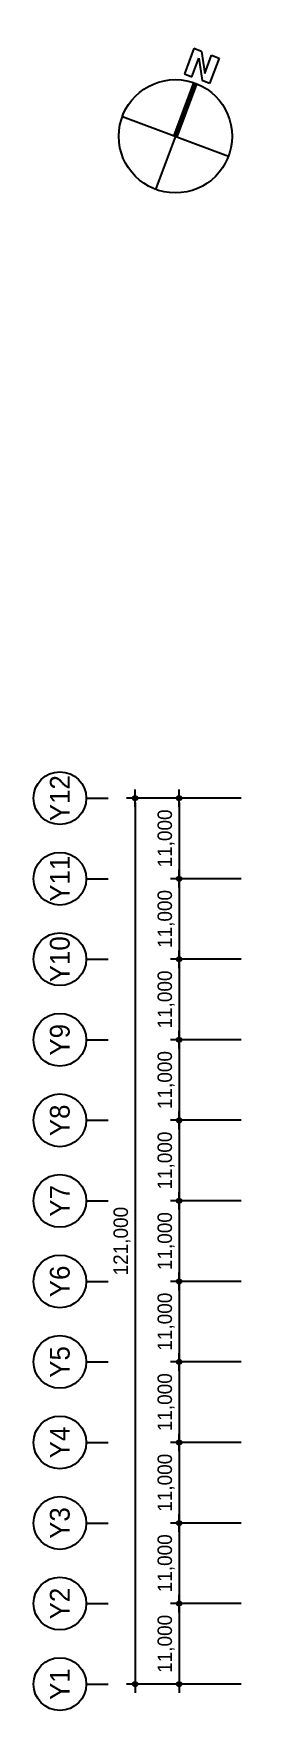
# Model space of a CAD drawing. Header units: millimetres. Extents: x 252236504 to 252719117, y 504208406 to 504547114.
# Drawn here: x 252236504 to 252267380, y 504304337 to 504533367 of the extents above; entities that cross this region are included whole.
import ezdxf
from ezdxf.enums import TextEntityAlignment as Align

# ---------------------------------------------------------------- set-up
doc = ezdxf.new("R2010")
doc.units = ezdxf.units.MM
for name, color, linetype in [('4A.TEC DIM', 7, 'Continuous'), ('4A.TEC TEXT 2', 3, 'Continuous'), ('4A.TEC 심볼', 7, 'Continuous'), ('㈜SE&C 심볼', 7, 'Continuous')]:
    doc.layers.add(name, color=color, linetype=linetype)
doc.styles.add('GHS', font='malgun.ttf')
doc.styles.add('나눔고딕', font='')
doc.styles.add('울릉도L', font='')
doc.styles.get('나눔고딕').set_extended_font_data('Dotum')
doc.styles.get('울릉도L').set_extended_font_data('Dotum')
doc.dimstyles.new('DIM_600(외부치수)', dxfattribs={"dimscale": 400, "dimtxt": 3.3, "dimasz": 1, "dimexe": 2, "dimexo": 2, "dimgap": 1, "dimtad": 1, "dimdec": 0, "dimdsep": 46, "dimlunit": 6, "dimtxsty": '나눔고딕', "dimblk1": 'DIMDOT', "dimblk2": 'DIMDOT', "dimsah": 1, "dimcen": 2.5, "dimdle": 1.5, "dimclrd": 8, "dimclre": 8, "dimclrt": 3, "dimadec": 0, "dimazin": 0, "dimtfac": 1, "dimtdec": 0, "dimtix": 1, "dimtmove": 2, "dimatfit": 3, "dimldrblk": 'DIMDOT', "dimfxl": 0, "dimtvp": 1, "dimtolj": 1, "dimtzin": 0, "dimarcsym": 0})

msp = doc.modelspace()

# ---------------------------------------------------------------- blocks, each defined once
blk = doc.blocks.new('dr-sy-018-D-M')
at = {"layer": '4A.TEC 심볼', "color": 0}
for p, q in [((-1, 16.4), (-2.5, 16.4)), ((-2.5, 16.4), (-2.5, 11.4)), ((-1, 16.4), (1, 12.8)), ((1, 12.8), (1, 16.4)), ((1, 16.4), (2.5, 16.4)), ((2.5, 16.4), (2.5, 11.4)), ((-1, 15.09), (1.05, 11.4)), ((-1, 11.4), (-1, 15.09)), ((-2.5, 11.4), (-1, 11.4)), ((2.5, 11.4), (1.05, 11.4)), ((-10.5, 0), (10.5, 0)), ((0, 0), (0, -10.5))]:
    blk.add_line(p, q, dxfattribs=at)
at = {"layer": '4A.TEC 심볼', "color": 0, "const_width": 1}
blk.add_lwpolyline([(0, 10.5), (0, 0)], dxfattribs=at)
at = {"layer": '4A.TEC 심볼', "color": 0}
blk.add_circle((0, 0), 10.5, dxfattribs=at)
blk = doc.blocks.new('ccs122')
at = {"layer": '4A.TEC 심볼'}
blk.add_line((0, 8), (0, 3), dxfattribs=at)
blk.add_circle((0, 14), 6, dxfattribs=at)
at = {"layer": '4A.TEC TEXT 2', "color": 3, "style": 'GHS'}
blk.add_attdef('NO', text='', height=4.5, dxfattribs=at).set_placement((-0.01, 14.02), align=Align.MIDDLE_CENTER)
blk = doc.blocks.new('DIMDOT')
at = {"color": 0}
blk.add_line((-2, 0), (2, 0), dxfattribs=at)
for radius in [0.5, 0.25]:
    blk.add_circle((0, 0), radius, dxfattribs=at)
blk = doc.blocks.new('*D85')
at = {"layer": '4A.TEC DIM', "color": 8, "lineweight": -2}
for p, q in [((252264900, 504384937), (252255202, 504384937)), ((252256402, 504384337), (252256402, 504374537)), ((252264900, 504373937), (252255202, 504373937))]:
    blk.add_line(p, q, dxfattribs=at)
at = {"layer": 'Defpoints', "color": 0}
for p in [(252266100, 504384937), (252256402, 504373937), (252266100, 504373937)]:
    blk.add_point(p, dxfattribs=at)
at = {"layer": '4A.TEC DIM', "color": 8, "lineweight": -2, "xscale": 600, "yscale": 600, "zscale": 600}
for p, rotation in [((252256402, 504384937), 90), ((252256402, 504373937), 270)]:
    blk.add_blockref('DIMDOT', p, dxfattribs=dict(at, rotation=rotation))
at = {"layer": '4A.TEC DIM', "color": 3, "insert": (252254620, 504379437), "char_height": 1980, "attachment_point": 5, "rotation": 90, "style": '나눔고딕'}
blk.add_mtext('\\A1;11,000', dxfattribs=at)
blk = doc.blocks.new('*D86')
at = {"layer": '4A.TEC DIM', "color": 8, "lineweight": -2}
for p, q in [((252264900, 504428937), (252249187, 504428937)), ((252250387, 504428337), (252250387, 504308537)), ((252264900, 504307937), (252249187, 504307937))]:
    blk.add_line(p, q, dxfattribs=at)
at = {"layer": 'Defpoints', "color": 0}
for p in [(252266100, 504428937), (252250387, 504307937), (252266100, 504307937)]:
    blk.add_point(p, dxfattribs=at)
at = {"layer": '4A.TEC DIM', "color": 8, "lineweight": -2, "xscale": 600, "yscale": 600, "zscale": 600}
for p, rotation in [((252250387, 504428937), 90), ((252250387, 504307937), 270)]:
    blk.add_blockref('DIMDOT', p, dxfattribs=dict(at, rotation=rotation))
at = {"layer": '4A.TEC DIM', "color": 3, "insert": (252248605, 504368437), "char_height": 1980, "attachment_point": 5, "rotation": 90, "style": '나눔고딕'}
blk.add_mtext('\\A1;121,000', dxfattribs=at)
blk = doc.blocks.new('*D87')
at = {"layer": '4A.TEC DIM', "color": 8, "lineweight": -2}
for p, q in [((252264900, 504318937), (252255202, 504318937)), ((252256402, 504318337), (252256402, 504308537)), ((252264900, 504307937), (252255202, 504307937))]:
    blk.add_line(p, q, dxfattribs=at)
at = {"layer": 'Defpoints', "color": 0}
for p in [(252266100, 504318937), (252256402, 504307937), (252266100, 504307937)]:
    blk.add_point(p, dxfattribs=at)
at = {"layer": '4A.TEC DIM', "color": 8, "lineweight": -2, "xscale": 600, "yscale": 600, "zscale": 600}
for p, rotation in [((252256402, 504318937), 90), ((252256402, 504307937), 270)]:
    blk.add_blockref('DIMDOT', p, dxfattribs=dict(at, rotation=rotation))
at = {"layer": '4A.TEC DIM', "color": 3, "insert": (252254620, 504313437), "char_height": 1980, "attachment_point": 5, "rotation": 90, "style": '나눔고딕'}
blk.add_mtext('\\A1;11,000', dxfattribs=at)
blk = doc.blocks.new('*D88')
at = {"layer": '4A.TEC DIM', "color": 8, "lineweight": -2}
for p, q in [((252264900, 504329937), (252255202, 504329937)), ((252256402, 504329337), (252256402, 504319537)), ((252264900, 504318937), (252255202, 504318937))]:
    blk.add_line(p, q, dxfattribs=at)
at = {"layer": 'Defpoints', "color": 0}
for p in [(252266100, 504329937), (252256402, 504318937), (252266100, 504318937)]:
    blk.add_point(p, dxfattribs=at)
at = {"layer": '4A.TEC DIM', "color": 8, "lineweight": -2, "xscale": 600, "yscale": 600, "zscale": 600}
for p, rotation in [((252256402, 504329937), 90), ((252256402, 504318937), 270)]:
    blk.add_blockref('DIMDOT', p, dxfattribs=dict(at, rotation=rotation))
at = {"layer": '4A.TEC DIM', "color": 3, "insert": (252254620, 504324437), "char_height": 1980, "attachment_point": 5, "rotation": 90, "style": '나눔고딕'}
blk.add_mtext('\\A1;11,000', dxfattribs=at)
blk = doc.blocks.new('*D89')
at = {"layer": '4A.TEC DIM', "color": 8, "lineweight": -2}
for p, q in [((252264900, 504340937), (252255202, 504340937)), ((252256402, 504340337), (252256402, 504330537)), ((252264900, 504329937), (252255202, 504329937))]:
    blk.add_line(p, q, dxfattribs=at)
at = {"layer": 'Defpoints', "color": 0}
for p in [(252266100, 504340937), (252256402, 504329937), (252266100, 504329937)]:
    blk.add_point(p, dxfattribs=at)
at = {"layer": '4A.TEC DIM', "color": 8, "lineweight": -2, "xscale": 600, "yscale": 600, "zscale": 600}
for p, rotation in [((252256402, 504340937), 90), ((252256402, 504329937), 270)]:
    blk.add_blockref('DIMDOT', p, dxfattribs=dict(at, rotation=rotation))
at = {"layer": '4A.TEC DIM', "color": 3, "insert": (252254620, 504335437), "char_height": 1980, "attachment_point": 5, "rotation": 90, "style": '나눔고딕'}
blk.add_mtext('\\A1;11,000', dxfattribs=at)
blk = doc.blocks.new('*D90')
at = {"layer": '4A.TEC DIM', "color": 8, "lineweight": -2}
for p, q in [((252264900, 504351937), (252255202, 504351937)), ((252256402, 504351337), (252256402, 504341537)), ((252264900, 504340937), (252255202, 504340937))]:
    blk.add_line(p, q, dxfattribs=at)
at = {"layer": 'Defpoints', "color": 0}
for p in [(252266100, 504351937), (252256402, 504340937), (252266100, 504340937)]:
    blk.add_point(p, dxfattribs=at)
at = {"layer": '4A.TEC DIM', "color": 8, "lineweight": -2, "xscale": 600, "yscale": 600, "zscale": 600}
for p, rotation in [((252256402, 504351937), 90), ((252256402, 504340937), 270)]:
    blk.add_blockref('DIMDOT', p, dxfattribs=dict(at, rotation=rotation))
at = {"layer": '4A.TEC DIM', "color": 3, "insert": (252254620, 504346437), "char_height": 1980, "attachment_point": 5, "rotation": 90, "style": '나눔고딕'}
blk.add_mtext('\\A1;11,000', dxfattribs=at)
blk = doc.blocks.new('*D91')
at = {"layer": '4A.TEC DIM', "color": 8, "lineweight": -2}
for p, q in [((252264900, 504362937), (252255202, 504362937)), ((252256402, 504362337), (252256402, 504352537)), ((252264900, 504351937), (252255202, 504351937))]:
    blk.add_line(p, q, dxfattribs=at)
at = {"layer": 'Defpoints', "color": 0}
for p in [(252266100, 504362937), (252256402, 504351937), (252266100, 504351937)]:
    blk.add_point(p, dxfattribs=at)
at = {"layer": '4A.TEC DIM', "color": 8, "lineweight": -2, "xscale": 600, "yscale": 600, "zscale": 600}
for p, rotation in [((252256402, 504362937), 90), ((252256402, 504351937), 270)]:
    blk.add_blockref('DIMDOT', p, dxfattribs=dict(at, rotation=rotation))
at = {"layer": '4A.TEC DIM', "color": 3, "insert": (252254620, 504357437), "char_height": 1980, "attachment_point": 5, "rotation": 90, "style": '나눔고딕'}
blk.add_mtext('\\A1;11,000', dxfattribs=at)
blk = doc.blocks.new('*D92')
at = {"layer": '4A.TEC DIM', "color": 8, "lineweight": -2}
for p, q in [((252264900, 504373937), (252255202, 504373937)), ((252256402, 504373337), (252256402, 504363537)), ((252264900, 504362937), (252255202, 504362937))]:
    blk.add_line(p, q, dxfattribs=at)
at = {"layer": 'Defpoints', "color": 0}
for p in [(252266100, 504373937), (252256402, 504362937), (252266100, 504362937)]:
    blk.add_point(p, dxfattribs=at)
at = {"layer": '4A.TEC DIM', "color": 8, "lineweight": -2, "xscale": 600, "yscale": 600, "zscale": 600}
for p, rotation in [((252256402, 504373937), 90), ((252256402, 504362937), 270)]:
    blk.add_blockref('DIMDOT', p, dxfattribs=dict(at, rotation=rotation))
at = {"layer": '4A.TEC DIM', "color": 3, "insert": (252254620, 504368437), "char_height": 1980, "attachment_point": 5, "rotation": 90, "style": '나눔고딕'}
blk.add_mtext('\\A1;11,000', dxfattribs=at)
blk = doc.blocks.new('*D103')
at = {"layer": '4A.TEC DIM', "color": 8, "lineweight": -2}
for p, q in [((252264900, 504395937), (252255202, 504395937)), ((252256402, 504395337), (252256402, 504385537)), ((252264900, 504384937), (252255202, 504384937))]:
    blk.add_line(p, q, dxfattribs=at)
at = {"layer": 'Defpoints', "color": 0}
for p in [(252266100, 504395937), (252256402, 504384937), (252266100, 504384937)]:
    blk.add_point(p, dxfattribs=at)
at = {"layer": '4A.TEC DIM', "color": 8, "lineweight": -2, "xscale": 600, "yscale": 600, "zscale": 600}
for p, rotation in [((252256402, 504395937), 90), ((252256402, 504384937), 270)]:
    blk.add_blockref('DIMDOT', p, dxfattribs=dict(at, rotation=rotation))
at = {"layer": '4A.TEC DIM', "color": 3, "insert": (252254620, 504390437), "char_height": 1980, "attachment_point": 5, "rotation": 90, "style": '나눔고딕'}
blk.add_mtext('\\A1;11,000', dxfattribs=at)
blk = doc.blocks.new('*D104')
at = {"layer": '4A.TEC DIM', "color": 8, "lineweight": -2}
for p, q in [((252264900, 504406937), (252255202, 504406937)), ((252256402, 504406337), (252256402, 504396537)), ((252264900, 504395937), (252255202, 504395937))]:
    blk.add_line(p, q, dxfattribs=at)
at = {"layer": 'Defpoints', "color": 0}
for p in [(252266100, 504406937), (252256402, 504395937), (252266100, 504395937)]:
    blk.add_point(p, dxfattribs=at)
at = {"layer": '4A.TEC DIM', "color": 8, "lineweight": -2, "xscale": 600, "yscale": 600, "zscale": 600}
for p, rotation in [((252256402, 504406937), 90), ((252256402, 504395937), 270)]:
    blk.add_blockref('DIMDOT', p, dxfattribs=dict(at, rotation=rotation))
at = {"layer": '4A.TEC DIM', "color": 3, "insert": (252254620, 504401437), "char_height": 1980, "attachment_point": 5, "rotation": 90, "style": '나눔고딕'}
blk.add_mtext('\\A1;11,000', dxfattribs=at)
blk = doc.blocks.new('*D105')
at = {"layer": '4A.TEC DIM', "color": 8, "lineweight": -2}
for p, q in [((252264900, 504417937), (252255202, 504417937)), ((252256402, 504417337), (252256402, 504407537)), ((252264900, 504406937), (252255202, 504406937))]:
    blk.add_line(p, q, dxfattribs=at)
at = {"layer": 'Defpoints', "color": 0}
for p in [(252266100, 504417937), (252256402, 504406937), (252266100, 504406937)]:
    blk.add_point(p, dxfattribs=at)
at = {"layer": '4A.TEC DIM', "color": 8, "lineweight": -2, "xscale": 600, "yscale": 600, "zscale": 600}
for p, rotation in [((252256402, 504417937), 90), ((252256402, 504406937), 270)]:
    blk.add_blockref('DIMDOT', p, dxfattribs=dict(at, rotation=rotation))
at = {"layer": '4A.TEC DIM', "color": 3, "insert": (252254620, 504412437), "char_height": 1980, "attachment_point": 5, "rotation": 90, "style": '나눔고딕'}
blk.add_mtext('\\A1;11,000', dxfattribs=at)
blk = doc.blocks.new('*D106')
at = {"layer": '4A.TEC DIM', "color": 8, "lineweight": -2}
for p, q in [((252264900, 504428937), (252255202, 504428937)), ((252256402, 504428337), (252256402, 504418537)), ((252264900, 504417937), (252255202, 504417937))]:
    blk.add_line(p, q, dxfattribs=at)
at = {"layer": 'Defpoints', "color": 0}
for p in [(252266100, 504428937), (252256402, 504417937), (252266100, 504417937)]:
    blk.add_point(p, dxfattribs=at)
at = {"layer": '4A.TEC DIM', "color": 8, "lineweight": -2, "xscale": 600, "yscale": 600, "zscale": 600}
for p, rotation in [((252256402, 504428937), 90), ((252256402, 504417937), 270)]:
    blk.add_blockref('DIMDOT', p, dxfattribs=dict(at, rotation=rotation))
at = {"layer": '4A.TEC DIM', "color": 3, "insert": (252254620, 504423437), "char_height": 1980, "attachment_point": 5, "rotation": 90, "style": '나눔고딕'}
blk.add_mtext('\\A1;11,000', dxfattribs=at)

# ---------------------------------------------------------------- dimensions: what is measured, and where the dimension line sits
at = {"layer": '4A.TEC DIM'}
for base, p1, p2, picture, middle in [((252250386.8, 504307937.44, -666.76), (252266099.96, 504428937.44, -666.76), (252266099.95, 504307937.44, -666.76), '*D86', (252248604.72, 504368437.44, -666.76)), ((252256402.07, 504417937.44, -1666.67), (252266099.96, 504428937.44, -1666.67), (252266099.96, 504417937.44, -1666.67), '*D106', (252254619.98, 504423437.44, -1666.67)), ((252256402.07, 504406937.44, -1666.67), (252266099.96, 504417937.44, -1666.67), (252266099.96, 504406937.44, -1666.67), '*D105', (252254619.98, 504412437.44, -1666.67)), ((252256402.07, 504395937.44, -1666.67), (252266099.96, 504406937.44, -1666.67), (252266099.96, 504395937.44, -1666.67), '*D104', (252254619.98, 504401437.44, -1666.67)), ((252256402.07, 504384937.44, -1666.67), (252266099.96, 504395937.44, -1666.67), (252266099.96, 504384937.44, -1666.67), '*D103', (252254619.98, 504390437.44, -1666.67)), ((252256402.07, 504373937.44, -1666.67), (252266099.96, 504384937.44, -1666.67), (252266099.96, 504373937.44, -1666.67), '*D85', (252254619.98, 504379437.44, -1666.67)), ((252256402.07, 504362937.44, -1666.67), (252266099.96, 504373937.44, -1666.67), (252266099.96, 504362937.44, -1666.67), '*D92', (252254619.98, 504368437.44, -1666.67)), ((252256402.07, 504351937.44, -1666.67), (252266099.96, 504362937.44, -1666.67), (252266099.96, 504351937.44, -1666.67), '*D91', (252254619.98, 504357437.44, -1666.67)), ((252256402.07, 504340937.44, -1666.67), (252266099.96, 504351937.44, -1666.67), (252266099.96, 504340937.44, -1666.67), '*D90', (252254619.98, 504346437.44, -1666.67)), ((252256402.07, 504329937.44, -1666.67), (252266099.96, 504340937.44, -1666.67), (252266099.96, 504329937.44, -1666.67), '*D89', (252254619.98, 504335437.44, -1666.67)), ((252256402.06, 504318937.44, -1666.67), (252266099.96, 504329937.44, -1666.67), (252266099.96, 504318937.44, -1666.67), '*D88', (252254619.97, 504324437.44, -1666.67)), ((252256402.06, 504307937.44, -666.76), (252266099.96, 504318937.44, -666.76), (252266099.96, 504307937.44, -666.76), '*D87', (252254619.97, 504313437.44, -666.76))]:
    dim = msp.add_linear_dim(base=base, p1=p1, p2=p2, angle=90, dimstyle='DIM_600(외부치수)', override={"dimscale": 600, "dimdec": 1, "dimblk1": 'DIMDOT', "dimblk2": 'DIMDOT'}, dxfattribs=at)
    dim.commit()
    dim.dimension.update_dxf_attribs({"geometry": picture, "text_midpoint": middle})

# ---------------------------------------------------------------- block references
at = {"layer": '4A.TEC 심볼'}
ref = msp.add_blockref('ccs122', (252248504.17, 504428937.44, -1666.67), dxfattribs=dict(at, xscale=599.99999729962, yscale=599.99999729962, zscale=599.99999729962, rotation=90))
ref.add_attrib('NO', 'Y12', dxfattribs={"layer": '0', "color": 3, "height": 2700, "rotation": 90, "style": '울릉도L'}).set_placement((252240093.43, 504428933.75, -7666.67), align=Align.MIDDLE_CENTER)
ref = msp.add_blockref('ccs122', (252248504.17, 504417937.44, -1666.67), dxfattribs=dict(at, xscale=599.99999729962, yscale=599.99999729962, zscale=599.99999729962, rotation=90))
ref.add_attrib('NO', 'Y11', dxfattribs={"layer": '0', "color": 3, "height": 2700, "rotation": 90, "style": '울릉도L'}).set_placement((252240093.43, 504417933.75, -7666.67), align=Align.MIDDLE_CENTER)
ref = msp.add_blockref('ccs122', (252248504.17, 504406937.44, -1666.67), dxfattribs=dict(at, xscale=599.99999729962, yscale=599.99999729962, zscale=599.99999729962, rotation=90))
ref.add_attrib('NO', 'Y10', dxfattribs={"layer": '0', "color": 3, "height": 2700, "rotation": 90, "style": '울릉도L'}).set_placement((252240093.43, 504406933.75, -7666.67), align=Align.MIDDLE_CENTER)
ref = msp.add_blockref('ccs122', (252248504.17, 504395937.44, -1666.67), dxfattribs=dict(at, xscale=599.99999729962, yscale=599.99999729962, zscale=599.99999729962, rotation=90))
ref.add_attrib('NO', 'Y9', dxfattribs={"layer": '0', "color": 3, "height": 2700, "rotation": 90, "style": '울릉도L'}).set_placement((252240093.43, 504395933.75, -7666.67), align=Align.MIDDLE_CENTER)
ref = msp.add_blockref('ccs122', (252248504.17, 504384937.44, -1666.67), dxfattribs=dict(at, xscale=599.99999729962, yscale=599.99999729962, zscale=599.99999729962, rotation=90))
ref.add_attrib('NO', 'Y8', dxfattribs={"layer": '0', "color": 3, "height": 2700, "rotation": 90, "style": '울릉도L'}).set_placement((252240093.43, 504384933.75, -7666.67), align=Align.MIDDLE_CENTER)
ref = msp.add_blockref('ccs122', (252248504.18, 504373937.44, -1666.67), dxfattribs=dict(at, xscale=599.99999729962, yscale=599.99999729962, zscale=599.99999729962, rotation=90))
ref.add_attrib('NO', 'Y7', dxfattribs={"layer": '0', "color": 3, "height": 2700, "rotation": 90, "style": '울릉도L'}).set_placement((252240093.43, 504373933.75, -7666.67), align=Align.MIDDLE_CENTER)
ref = msp.add_blockref('ccs122', (252248504.17, 504362937.44, -1666.67), dxfattribs=dict(at, xscale=599.99999729962, yscale=599.99999729962, zscale=599.99999729962, rotation=90))
ref.add_attrib('NO', 'Y6', dxfattribs={"layer": '0', "color": 3, "height": 2700, "rotation": 90, "style": '울릉도L'}).set_placement((252240093.43, 504362933.75, -7666.67), align=Align.MIDDLE_CENTER)
ref = msp.add_blockref('ccs122', (252248504.18, 504351937.44, -1666.67), dxfattribs=dict(at, xscale=599.99999729962, yscale=599.99999729962, zscale=599.99999729962, rotation=90))
ref.add_attrib('NO', 'Y5', dxfattribs={"layer": '0', "color": 3, "height": 2700, "rotation": 90, "style": '울릉도L'}).set_placement((252240093.43, 504351933.75, -7666.67), align=Align.MIDDLE_CENTER)
ref = msp.add_blockref('ccs122', (252248504.17, 504340937.44, -1666.67), dxfattribs=dict(at, xscale=599.99999729962, yscale=599.99999729962, zscale=599.99999729962, rotation=90))
ref.add_attrib('NO', 'Y4', dxfattribs={"layer": '0', "color": 3, "height": 2700, "rotation": 90, "style": '울릉도L'}).set_placement((252240093.43, 504340933.75, -7666.67), align=Align.MIDDLE_CENTER)
ref = msp.add_blockref('ccs122', (252248504.17, 504329937.44, -1666.67), dxfattribs=dict(at, xscale=599.99999729962, yscale=599.99999729962, zscale=599.99999729962, rotation=90))
ref.add_attrib('NO', 'Y3', dxfattribs={"layer": '0', "color": 3, "height": 2700, "rotation": 90, "style": '울릉도L'}).set_placement((252240093.42, 504329933.75, -7666.67), align=Align.MIDDLE_CENTER)
ref = msp.add_blockref('ccs122', (252248504.17, 504318937.44, -1866.65), dxfattribs=dict(at, xscale=599.99999729962, yscale=599.99999729962, zscale=599.99999729962, rotation=90))
ref.add_attrib('NO', 'Y2', dxfattribs={"layer": '0', "color": 3, "height": 2700, "rotation": 90, "style": '울릉도L'}).set_placement((252240093.43, 504318933.75, -7866.65), align=Align.MIDDLE_CENTER)
ref = msp.add_blockref('ccs122', (252248504.17, 504307937.44, -666.76), dxfattribs=dict(at, xscale=599.99999729962, yscale=599.99999729962, zscale=599.99999729962, rotation=90))
ref.add_attrib('NO', 'Y1', dxfattribs={"layer": '0', "color": 3, "height": 2700, "rotation": 90, "style": '울릉도L'}).set_placement((252240093.42, 504307933.75, -6666.76), align=Align.MIDDLE_CENTER)
at = {"layer": '㈜SE&C 심볼', "xscale": 737.215039123858, "yscale": 737.215039123858, "zscale": 737.215039123858, "rotation": 339.5087343485739}
msp.add_blockref('dr-sy-018-D-M', (252255897.19, 504519335.08, 5333.33), dxfattribs=at)

msp.set_redraw_order([(e.dxf.handle, doc.entitydb.next_handle()) for e in msp.query("TEXT MTEXT ATTDEF DIMENSION ARC_DIMENSION")])  # texts and dimensions are drawn at this point

doc.saveas('drawing.dxf')
